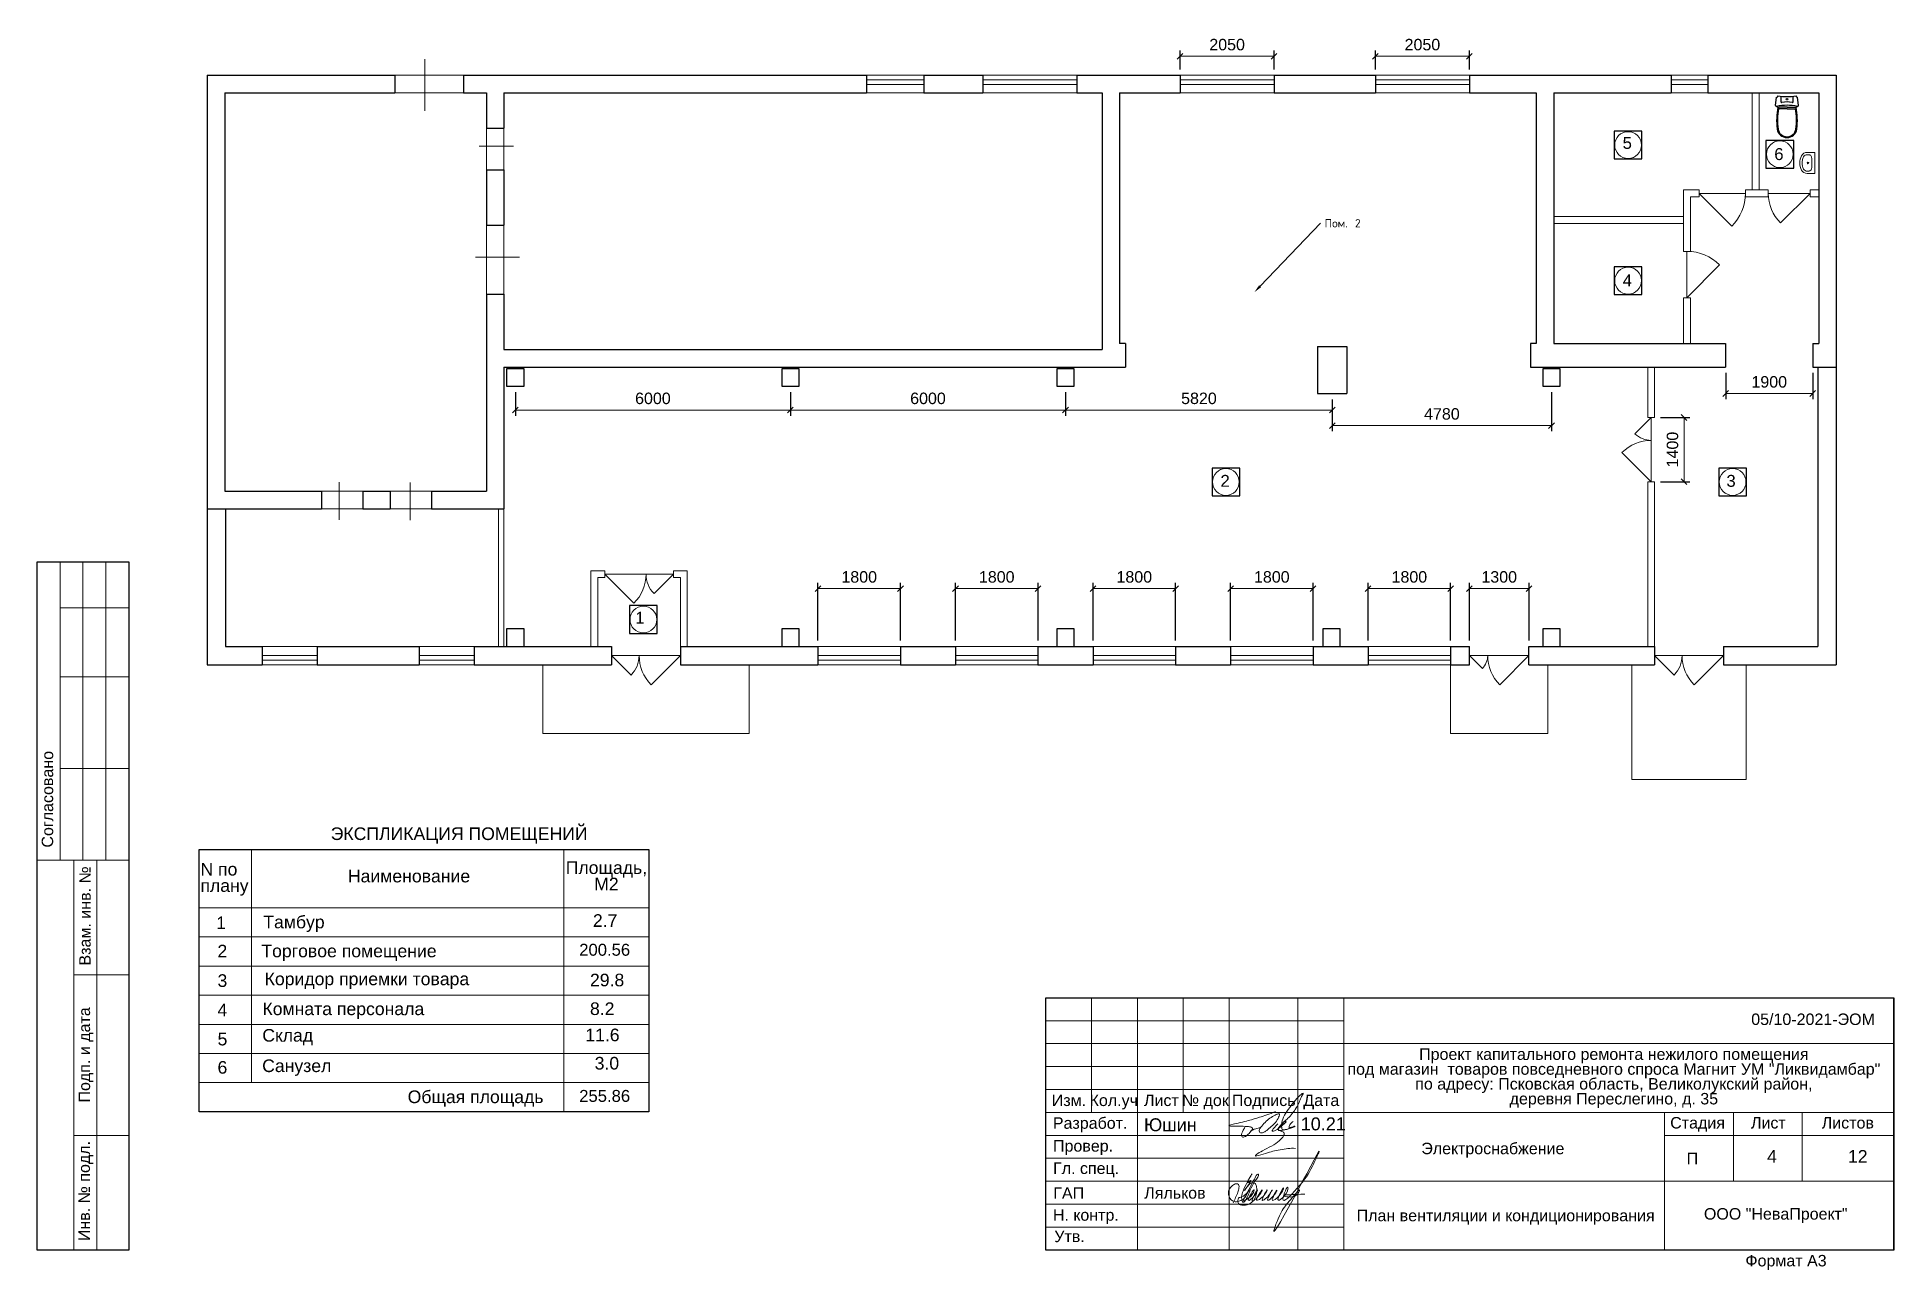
# Model space of a CAD drawing. Header units: metres. Extents: x 0 to 40.5, y 0.1 to 26.9.
import ezdxf
from ezdxf import colors
from ezdxf.entities.mleader import LeaderData, LeaderLine
from ezdxf.enums import TextEntityAlignment as Align
from ezdxf.math import Vec2, Vec3

# ---------------------------------------------------------------- set-up
doc = ezdxf.new("R2010")
doc.units = ezdxf.units.M
doc.header["$MEASUREMENT"] = 0
doc.layers.get('DEFPOINTS').update_dxf_attribs({"lineweight": 0})
for name, color, linetype, lineweight in [('Level 1', 7, 'Continuous', 0), ('Level 4', 7, 'Continuous', 0), ('Level 44', 7, 'Continuous', 0), ('Level 63', 7, 'Continuous', 0)]:
    doc.layers.add(name, color=color, linetype=linetype, lineweight=lineweight)
doc.layers.add('YOLO_STAMP', color=1, linetype='Continuous')
doc.layers.add('YOLO_TABLE', color=1, linetype='Continuous')
doc.styles.add('GOST 2.304', font='CS_Gost2304.shx')
doc.styles.get("Standard").update_dxf_attribs({"font": 'txt.shx'})
doc.styles.add('Style-Arial', font='arial.ttf')
doc.dimstyles.get("Standard").update_dxf_attribs({"dimtxt": 0.18, "dimasz": 0.18, "dimexe": 0.18, "dimexo": 0.0625, "dimgap": 0.09, "dimtad": 0, "dimtih": 1, "dimtoh": 1, "dimdec": 4, "dimzin": 0, "dimdsep": 46, "dimtxsty": 'Standard', "dimcen": 0.09, "dimadec": 0, "dimazin": 0, "dimtfac": 1, "dimtdec": 4, "dimtofl": 0, "dimtmove": 0, "dimatfit": 3, "dimfxl": 1, "dimtolj": 1, "dimtzin": 0, "dimarcsym": 0})

msp = doc.modelspace()

# ---------------------------------------------------------------- texts
at = {"color": 7, "linetype": 'Continuous', "lineweight": 0, "style": 'Style-Arial'}
for s, p in [('5', (34.6791461, 24.63511916)), ('6', (37.98708336, 24.39188858)), ('4', (34.68013696, 21.63746658)), ('2', (25.90755009, 17.268179)), ('3', (36.94360425, 17.268179)), ('1', (13.14227356, 14.28404919))]:
    msp.add_text(s, height=0.26, dxfattribs=at).set_placement(p, align=Align.MIDDLE_CENTER)
at = {"color": 7, "lineweight": 13, "style": 'Style-Arial'}
msp.add_text('ЭКСПЛИКАЦИЯ ПОМЕЩЕНИЙ ', height=0.275, dxfattribs=at).set_placement((6.39848092, 9.71353083), align=Align.TOP_LEFT)
at = {"color": 7, "linetype": 'Continuous', "lineweight": 13, "style": 'Style-Arial'}
for s, p in [('Торговое помещение ', (4.88495118, 7.15788243)), ('Коридор приемки товара', (4.95754319, 6.54870022)), ('Санузел ', (4.90318686, 4.65490743)), ('Общая площадь ', (8.07647932, 3.97806681))]:
    msp.add_text(s, height=0.275, dxfattribs=at).set_placement(p, align=Align.TOP_LEFT)
for s, height, p in [('200.56', 0.26, (12.3740324, 7.04625562)), ('255.86', 0.26, (12.3740324, 3.86011024)), ('Юшин', 0.281459375, (24.71306927, 3.23132856))]:
    msp.add_text(s, height=height, dxfattribs=at).set_placement(p, align=Align.MIDDLE_CENTER)
at = {"color": 7, "linetype": 'Continuous', "lineweight": 0, "style": 'Style-Arial'}
for s, height, p in [('29.8', 0.275, (12.05350844, 6.52467698)), ('8.2', 0.275, (12.05350844, 5.89906638)), ('11.6', 0.275, (11.95146494, 5.32707955)), ('3.0', 0.275, (12.15555194, 4.71040625)), ('П', 0.25, (35.9736451, 2.62133672))]:
    msp.add_text(s, height=height, dxfattribs=at).set_placement(p, align=Align.TOP_LEFT)
msp.add_text('Ляльков', height=0.25, dxfattribs=at).set_placement((24.14450464, 1.74562277), align=Align.MIDDLE_LEFT)
at = {"color": 7, "linetype": 'Continuous', "lineweight": 13, "style": 'Style-Arial'}
for s, insert, char_height, attachment_point, line_spacing_factor in [('N по \\Pплану', (3.55660064, 8.9393053), 0.275, 1, 0.776524), ('Наименование', (6.77312316, 8.7904415), 0.275, 1, 0.6), ('Тамбур', (4.92753683, 7.78907395), 0.275, 1, 0.6), ('2.7\\P', (12.11723927, 7.82073324), 0.275, 1, 0.6), ('Комната персонала ', (4.90984005, 5.89633036), 0.275, 1, 0.6), ('План вентиляции и кондиционирования', (32.02649531, 1.37770548), 0.25, 2, 0.776524)]:
    msp.add_mtext(s, dxfattribs=dict(at, insert=insert, char_height=char_height, attachment_point=attachment_point, line_spacing_factor=line_spacing_factor))
at = {"color": 7, "linetype": 'Continuous', "lineweight": 0, "line_spacing_factor": 0.776524, "style": 'Style-Arial'}
for s, insert, char_height, attachment_point in [('Площадь,\\PМ2', (12.41243633, 8.97307828), 0.275, 2), ('\\pt11.75;Проект капитального ремонта нежилого помещения \\Pпод магазин  товаров повседневного спроса Магнит УМ "Ликвидамбар"\\Pпо адресу: Псковская область, Великолукский район, \\Pдеревня Переслегино, д. 35', (34.38707254, 4.24746006), 0.25, 5), ('Электроснабжение', (31.74735763, 2.67699463), 0.25, 5)]:
    msp.add_mtext(s, dxfattribs=dict(at, insert=insert, char_height=char_height, attachment_point=attachment_point))
at = {"color": 7, "linetype": 'Continuous', "lineweight": 30, "insert": (27.55624384, 3.39082348), "char_height": 0.2814593751, "attachment_point": 1, "line_spacing_factor": 0.72, "style": 'GOST 2.304'}
msp.add_mtext('{\\fArial|b0|i0|c204|p39;10\\fArial|b0|i0|c0|p39;.21}', dxfattribs=at)
at = {"layer": 'Level 1', "color": 7, "linetype": 'Continuous', "lineweight": 13, "style": 'Style-Arial'}
for s, p in [('4', (37.83541144, 2.54203432)), ('12 ', (39.76118294, 2.54203432))]:
    msp.add_text(s, height=0.275, dxfattribs=at).set_placement(p, align=Align.MIDDLE_CENTER)
at = {"layer": 'Level 1', "color": 7, "linetype": 'Continuous', "lineweight": 0, "insert": (38.73193564, 5.52958346), "char_height": 0.25, "attachment_point": 5, "line_spacing_factor": 0.6, "style": 'Style-Arial'}
msp.add_mtext('05/10-2021-ЭОМ', dxfattribs=at)
at = {"layer": 'Level 44', "color": 7, "linetype": 'Continuous', "lineweight": 0, "insert": (5.45966396, 5.14061811), "char_height": 0.275, "attachment_point": 5, "line_spacing_factor": 0.6, "style": 'Style-Arial'}
msp.add_mtext('Склад ', dxfattribs=at)
at = {"layer": 'Level 63', "color": 7, "linetype": 'Continuous', "lineweight": 0, "style": 'Style-Arial'}
for s, p in [('Согласовано', (0.21884287, 10.32704814)), ('Взам. инв. №', (1.037127, 7.78398647)), ('Подп. и дата', (1.02424057, 4.75419277)), ('Инв. № подл.', (1.01977595, 1.78627497))]:
    msp.add_text(s, height=0.25002, rotation=90, dxfattribs=at).set_placement(p, align=Align.MIDDLE_CENTER)
at = {"layer": 'Level 63', "color": 7, "linetype": 'Continuous', "lineweight": 13, "style": 'Style-Arial'}
for s, p in [('1', (4.00660537, 7.63385446)), ('2', (4.03427306, 7.01744322)), ('3', (4.03588701, 6.37423148)), ('4', (4.03519531, 5.73325313)), ('5', (4.03703983, 5.09897489)), ('6', (4.03588701, 4.48256365))]:
    msp.add_text(s, height=0.275, dxfattribs=at).set_placement(p, align=Align.MIDDLE_CENTER)
at = {"layer": 'Level 63', "color": 7, "linetype": 'Continuous', "lineweight": 0, "style": 'Style-Arial'}
for s, p in [('Изм.', (22.5014959, 3.76463627)), ('Кол.уч', (23.47881604, 3.76463627)), ('Лист', (24.51721371, 3.76463627)), ('№ док', (25.47611502, 3.76463627)), ('Подпись', (26.75011434, 3.76463627)), ('Дата', (28.00559146, 3.76463627)), ('Разработ.', (22.96339409, 3.26867396)), ('Стадия', (36.21289282, 3.27463627)), ('Лист', (37.75721371, 3.27463627)), ('Листов', (39.49070476, 3.27463627)), ('Провер.', (22.80875693, 2.7709429)), ('Гл. спец.', (22.87503, 2.28371309)), ('ГАП', (22.49564157, 1.74220962)), ('Н. контр.', (22.8699291, 1.26463627)), ('ООО "НеваПроект"', (37.91739245, 1.28912512)), ('Утв.', (22.51398132, 0.79782637)), ('Формат А3', (38.14180916, 0.26885542))]:
    msp.add_text(s, height=0.25, dxfattribs=at).set_placement(p, align=Align.MIDDLE_CENTER)

# ---------------------------------------------------------------- blocks, each defined once
blk = doc.blocks.new('ун2')
for p, q in [((-0.131, -0.114), (-0.131, 0.006)), ((0.131, -0.114), (0.131, 0.006)), ((-0.25, -0.194), (-0.229, -0.012)), ((0, -0.266), (-0.184, -0.266)), ((0, -0.235), (-0.168, -0.235)), ((0, -0.235), (0.168, -0.235)), ((0, -0.266), (0.184, -0.266)), ((0.25, -0.194), (0.229, -0.012))]:
    blk.add_line(p, q)
blk.add_circle((0, -0.058), 0.0157)
for centre, radius, start, end in [((-0.225, 0.014), 0.0259, 262.0147, 1.5137), ((0, 1.373), 1.373, 261.6431, 278.3569), ((0.225, 0.014), 0.0258, 178.1572, 278.1058), ((-0.226, -0.192), 0.0242, 185.3126, 270.5398), ((0, -1.267), 1.076, 77.8721, 102.1279), ((1.292, -0.524), 1.518, 168.8327, 186.9654), ((-0.169, -0.152), 0.0829, 229.7034, 270.7895), ((1.29, -0.524), 1.497, 170.087, 187.0749), ((-0.115, -0.115), 0.0166, 175.2998, 270.088), ((0, -0.594), 0.477, 76.0614, 103.9386), ((0.115, -0.115), 0.0166, 269.912, 4.7002), ((0.169, -0.152), 0.0829, 269.2105, 310.2966), ((-1.29, -0.524), 1.497, 352.9251, 9.913), ((-1.292, -0.524), 1.518, 353.0346, 11.1673), ((0.226, -0.192), 0.0242, 269.4602, 354.6874), ((0, -0.679), 0.217, 187.7539, 269.9084), ((0, -0.679), 0.198, 188.5249, 269.9084), ((0, -0.679), 0.198, 270.0916, 351.4751), ((0, -0.679), 0.217, 270.0916, 352.2461)]:
    blk.add_arc(centre, radius, start, end)
blk = doc.blocks.new('SINK10')
at = {"layer": 'Level 4', "color": 7, "linetype": 'Continuous', "lineweight": 0}
for p, q in [((-23, 0), (-23, -16.8)), ((23, 0), (-23, 0)), ((23, 0), (23, -16.8)), ((-17.9, -12.3), (-18, -13.4)), ((-18, -13.4), (-18, -16.8)), ((-17.5, -11.2), (-17.9, -12.3)), ((-16.8, -10.1), (-17.5, -11.2)), ((-15.9, -9.2), (-16.8, -10.1)), ((-14.8, -8.3), (-15.9, -9.2)), ((-13.6, -7.7), (-14.8, -8.3)), ((-12.2, -7.2), (-13.6, -7.7)), ((-10.7, -6.9), (-12.2, -7.2)), ((-9.1, -6.8), (-10.7, -6.9)), ((-9.1, -6.8), (-9.1, -6.8)), ((9.1, -6.8), (-9.1, -6.8)), ((9.1, -6.8), (9.1, -6.8)), ((10.7, -6.9), (9.1, -6.8)), ((12.2, -7.2), (10.7, -6.9)), ((13.6, -7.7), (12.2, -7.2)), ((14.8, -8.3), (13.6, -7.7)), ((15.9, -9.2), (14.8, -8.3)), ((16.8, -10.1), (15.9, -9.2)), ((17.5, -11.2), (16.8, -10.1)), ((17.9, -12.3), (17.5, -11.2)), ((18, -13.4), (17.9, -12.3)), ((18, -13.4), (18, -16.8))]:
    blk.add_line(p, q, dxfattribs=at)
for centre, radius, start, end in [((-9.1, -16.8), 13.9, 180, 241.5254), ((-9.1, -16.8), 8.89, 180, 241.5254), ((0, 0), 33, 241.5254, 298.4746), ((0, 0), 28, 241.5254, 298.4746), ((0, -15.2), 1.75, 0, 360), ((9.1, -16.8), 8.89, 298.4746, 360), ((9.1, -16.8), 13.9, 298.4746, 360)]:
    blk.add_arc(centre, radius, start, end, dxfattribs=at)
blk = doc.blocks.new('_Oblique')
at = {"color": 0, "linetype": 'ByBlock', "lineweight": -2}
blk.add_line((0.5, 0.5), (-0.5, -0.5), dxfattribs=at)
blk = doc.blocks.new('*D153')
at = {"color": 0, "lineweight": -2, "transparency": 16777216}
for p, q in [((17.026, 13.785), (17.026, 15.045)), ((18.826, 13.785), (18.826, 15.045))]:
    blk.add_line(p, q, dxfattribs=at)
at = {"color": 5, "lineweight": 0, "transparency": 16777216}
blk.add_line((17.026, 14.92), (18.826, 14.92), dxfattribs=at)
at = {"layer": 'DEFPOINTS', "color": 0, "transparency": 16777216}
for p in [(18.826, 14.92), (17.026, 13.66), (18.826, 13.66)]:
    blk.add_point(p, dxfattribs=at)
at = {"color": 5, "lineweight": 0, "transparency": 16777216, "xscale": 0.125, "yscale": 0.125, "zscale": 0.125, "rotation": 180}
blk.add_blockref('_Oblique', (17.026, 14.92), dxfattribs=at)
at = {"color": 5, "lineweight": 0, "transparency": 16777216, "xscale": 0.125, "yscale": 0.125, "zscale": 0.125}
blk.add_blockref('_Oblique', (18.826, 14.92), dxfattribs=at)
at = {"color": 0, "transparency": 16777216, "insert": (17.926, 15.173), "char_height": 0.25, "attachment_point": 5, "style": 'Style-Arial'}
blk.add_mtext('1800', dxfattribs=at)
blk = doc.blocks.new('TerminatorOpen')
at = {"color": 0, "linetype": 'ByBlock', "lineweight": -2}
for q in [(-1, 0.5), (-1, 0), (-1, -0.5)]:
    blk.add_line((0, 0), q, dxfattribs=at)
blk = doc.blocks.new('*D154')
at = {"color": 0, "lineweight": -2, "transparency": 16777216}
for p, q in [((20.026, 13.785), (20.026, 15.045)), ((21.826, 13.785), (21.826, 15.045))]:
    blk.add_line(p, q, dxfattribs=at)
at = {"color": 5, "lineweight": 0, "transparency": 16777216}
blk.add_line((20.026, 14.92), (21.826, 14.92), dxfattribs=at)
at = {"layer": 'DEFPOINTS', "color": 0, "transparency": 16777216}
for p in [(21.826, 14.92), (20.026, 13.66), (21.826, 13.66)]:
    blk.add_point(p, dxfattribs=at)
at = {"color": 5, "lineweight": 0, "transparency": 16777216, "xscale": 0.125, "yscale": 0.125, "zscale": 0.125, "rotation": 180}
blk.add_blockref('_Oblique', (20.026, 14.92), dxfattribs=at)
at = {"color": 5, "lineweight": 0, "transparency": 16777216, "xscale": 0.125, "yscale": 0.125, "zscale": 0.125}
blk.add_blockref('_Oblique', (21.826, 14.92), dxfattribs=at)
at = {"color": 0, "transparency": 16777216, "insert": (20.926, 15.173), "char_height": 0.25, "attachment_point": 5, "style": 'Style-Arial'}
blk.add_mtext('1800', dxfattribs=at)
blk = doc.blocks.new('*D155')
at = {"color": 0, "lineweight": -2, "transparency": 16777216}
for p, q in [((23.026, 13.785), (23.026, 15.045)), ((24.826, 13.785), (24.826, 15.045))]:
    blk.add_line(p, q, dxfattribs=at)
at = {"color": 5, "lineweight": 0, "transparency": 16777216}
blk.add_line((23.026, 14.92), (24.826, 14.92), dxfattribs=at)
at = {"layer": 'DEFPOINTS', "color": 0, "transparency": 16777216}
for p in [(24.826, 14.92), (23.026, 13.66), (24.826, 13.66)]:
    blk.add_point(p, dxfattribs=at)
at = {"color": 5, "lineweight": 0, "transparency": 16777216, "xscale": 0.125, "yscale": 0.125, "zscale": 0.125, "rotation": 180}
blk.add_blockref('_Oblique', (23.026, 14.92), dxfattribs=at)
at = {"color": 5, "lineweight": 0, "transparency": 16777216, "xscale": 0.125, "yscale": 0.125, "zscale": 0.125}
blk.add_blockref('_Oblique', (24.826, 14.92), dxfattribs=at)
at = {"color": 0, "transparency": 16777216, "insert": (23.926, 15.173), "char_height": 0.25, "attachment_point": 5, "style": 'Style-Arial'}
blk.add_mtext('1800', dxfattribs=at)
blk = doc.blocks.new('*D156')
at = {"color": 0, "lineweight": -2, "transparency": 16777216}
for p, q in [((26.026, 13.785), (26.026, 15.045)), ((27.826, 13.785), (27.826, 15.045))]:
    blk.add_line(p, q, dxfattribs=at)
at = {"color": 5, "lineweight": 0, "transparency": 16777216}
blk.add_line((26.026, 14.92), (27.826, 14.92), dxfattribs=at)
at = {"layer": 'DEFPOINTS', "color": 0, "transparency": 16777216}
for p in [(27.826, 14.92), (26.026, 13.66), (27.826, 13.66)]:
    blk.add_point(p, dxfattribs=at)
at = {"color": 5, "lineweight": 0, "transparency": 16777216, "xscale": 0.125, "yscale": 0.125, "zscale": 0.125, "rotation": 180}
blk.add_blockref('_Oblique', (26.026, 14.92), dxfattribs=at)
at = {"color": 5, "lineweight": 0, "transparency": 16777216, "xscale": 0.125, "yscale": 0.125, "zscale": 0.125}
blk.add_blockref('_Oblique', (27.826, 14.92), dxfattribs=at)
at = {"color": 0, "transparency": 16777216, "insert": (26.926, 15.173), "char_height": 0.25, "attachment_point": 5, "style": 'Style-Arial'}
blk.add_mtext('1800', dxfattribs=at)
blk = doc.blocks.new('*D157')
at = {"color": 0, "lineweight": -2, "transparency": 16777216}
for p, q in [((29.026, 13.785), (29.026, 15.045)), ((30.826, 13.785), (30.826, 15.045))]:
    blk.add_line(p, q, dxfattribs=at)
at = {"color": 5, "lineweight": 0, "transparency": 16777216}
blk.add_line((29.026, 14.92), (30.826, 14.92), dxfattribs=at)
at = {"layer": 'DEFPOINTS', "color": 0, "transparency": 16777216}
for p in [(30.826, 14.92), (29.026, 13.66), (30.826, 13.66)]:
    blk.add_point(p, dxfattribs=at)
at = {"color": 5, "lineweight": 0, "transparency": 16777216, "xscale": 0.125, "yscale": 0.125, "zscale": 0.125, "rotation": 180}
blk.add_blockref('_Oblique', (29.026, 14.92), dxfattribs=at)
at = {"color": 5, "lineweight": 0, "transparency": 16777216, "xscale": 0.125, "yscale": 0.125, "zscale": 0.125}
blk.add_blockref('_Oblique', (30.826, 14.92), dxfattribs=at)
at = {"color": 0, "transparency": 16777216, "insert": (29.926, 15.173), "char_height": 0.25, "attachment_point": 5, "style": 'Style-Arial'}
blk.add_mtext('1800', dxfattribs=at)
blk = doc.blocks.new('*D158')
at = {"color": 0, "lineweight": -2, "transparency": 16777216}
for p, q in [((31.236, 13.785), (31.236, 15.045)), ((32.536, 13.785), (32.536, 15.045))]:
    blk.add_line(p, q, dxfattribs=at)
at = {"color": 5, "lineweight": 0, "transparency": 16777216}
blk.add_line((31.236, 14.92), (32.536, 14.92), dxfattribs=at)
at = {"layer": 'DEFPOINTS', "color": 0, "transparency": 16777216}
for p in [(32.536, 14.92), (31.236, 13.66), (32.536, 13.66)]:
    blk.add_point(p, dxfattribs=at)
at = {"color": 5, "lineweight": 0, "transparency": 16777216, "xscale": 0.125, "yscale": 0.125, "zscale": 0.125, "rotation": 180}
blk.add_blockref('_Oblique', (31.236, 14.92), dxfattribs=at)
at = {"color": 5, "lineweight": 0, "transparency": 16777216, "xscale": 0.125, "yscale": 0.125, "zscale": 0.125}
blk.add_blockref('_Oblique', (32.536, 14.92), dxfattribs=at)
at = {"color": 0, "transparency": 16777216, "insert": (31.886, 15.173), "char_height": 0.25, "attachment_point": 5, "style": 'Style-Arial'}
blk.add_mtext('1300', dxfattribs=at)
blk = doc.blocks.new('*D159')
at = {"color": 0, "lineweight": -2, "transparency": 16777216}
for p, q in [((28.246, 19.045), (28.246, 18.348)), ((33.026, 19.205), (33.026, 18.348))]:
    blk.add_line(p, q, dxfattribs=at)
at = {"color": 5, "lineweight": 0, "transparency": 16777216}
blk.add_line((28.246, 18.473), (33.026, 18.473), dxfattribs=at)
at = {"layer": 'DEFPOINTS', "color": 0, "transparency": 16777216}
for p in [(28.246, 19.17), (33.026, 19.33), (33.026, 18.473)]:
    blk.add_point(p, dxfattribs=at)
at = {"color": 5, "lineweight": 0, "transparency": 16777216, "xscale": 0.125, "yscale": 0.125, "zscale": 0.125, "rotation": 180}
blk.add_blockref('_Oblique', (28.246, 18.473), dxfattribs=at)
at = {"color": 5, "lineweight": 0, "transparency": 16777216, "xscale": 0.125, "yscale": 0.125, "zscale": 0.125}
blk.add_blockref('_Oblique', (33.026, 18.473), dxfattribs=at)
at = {"color": 0, "transparency": 16777216, "insert": (30.636, 18.726), "char_height": 0.25, "attachment_point": 5, "style": 'Style-Arial'}
blk.add_mtext('4780', dxfattribs=at)
blk = doc.blocks.new('*D160')
at = {"color": 0, "lineweight": -2, "transparency": 16777216}
for p, q in [((35.401, 18.65), (36.043, 18.65)), ((35.401, 17.25), (36.043, 17.25))]:
    blk.add_line(p, q, dxfattribs=at)
at = {"color": 5, "lineweight": 0, "transparency": 16777216}
blk.add_line((35.918, 18.65), (35.918, 17.25), dxfattribs=at)
at = {"layer": 'DEFPOINTS', "color": 0, "transparency": 16777216}
for p in [(35.276, 18.65), (35.276, 17.25), (35.918, 17.25)]:
    blk.add_point(p, dxfattribs=at)
at = {"color": 5, "lineweight": 0, "transparency": 16777216, "xscale": 0.125, "yscale": 0.125, "zscale": 0.125}
for p, rotation in [((35.918, 18.65), 90), ((35.918, 17.25), 270)]:
    blk.add_blockref('_Oblique', p, dxfattribs=dict(at, rotation=rotation))
at = {"color": 0, "transparency": 16777216, "insert": (35.666, 17.95), "char_height": 0.25, "attachment_point": 5, "rotation": 90, "style": 'Style-Arial'}
blk.add_mtext('1400', dxfattribs=at)
blk = doc.blocks.new('*D161')
at = {"color": 0, "lineweight": -2, "transparency": 16777216}
for p, q in [((36.826, 19.625), (36.826, 19.048)), ((38.726, 19.625), (38.726, 19.048))]:
    blk.add_line(p, q, dxfattribs=at)
at = {"color": 5, "lineweight": 0, "transparency": 16777216}
blk.add_line((36.826, 19.173), (38.726, 19.173), dxfattribs=at)
at = {"layer": 'DEFPOINTS', "color": 0, "transparency": 16777216}
for p in [(36.826, 19.75), (38.726, 19.75), (38.726, 19.173)]:
    blk.add_point(p, dxfattribs=at)
at = {"color": 5, "lineweight": 0, "transparency": 16777216, "xscale": 0.125, "yscale": 0.125, "zscale": 0.125, "rotation": 180}
blk.add_blockref('_Oblique', (36.826, 19.173), dxfattribs=at)
at = {"color": 5, "lineweight": 0, "transparency": 16777216, "xscale": 0.125, "yscale": 0.125, "zscale": 0.125}
blk.add_blockref('_Oblique', (38.726, 19.173), dxfattribs=at)
at = {"color": 0, "transparency": 16777216, "insert": (37.776, 19.425), "char_height": 0.25, "attachment_point": 5, "style": 'Style-Arial'}
blk.add_mtext('1900', dxfattribs=at)
blk = doc.blocks.new('*D162')
at = {"color": 0, "lineweight": -2, "transparency": 16777216}
for p, q in [((29.186, 26.235), (29.186, 26.649)), ((31.236, 26.235), (31.236, 26.649))]:
    blk.add_line(p, q, dxfattribs=at)
at = {"color": 5, "lineweight": 0, "transparency": 16777216}
blk.add_line((29.186, 26.524), (31.236, 26.524), dxfattribs=at)
at = {"layer": 'DEFPOINTS', "color": 0, "transparency": 16777216}
for p in [(31.236, 26.524), (29.186, 26.11), (31.236, 26.11)]:
    blk.add_point(p, dxfattribs=at)
at = {"color": 5, "lineweight": 0, "transparency": 16777216, "xscale": 0.125, "yscale": 0.125, "zscale": 0.125, "rotation": 180}
blk.add_blockref('_Oblique', (29.186, 26.524), dxfattribs=at)
at = {"color": 5, "lineweight": 0, "transparency": 16777216, "xscale": 0.125, "yscale": 0.125, "zscale": 0.125}
blk.add_blockref('_Oblique', (31.236, 26.524), dxfattribs=at)
at = {"color": 0, "transparency": 16777216, "insert": (30.211, 26.777), "char_height": 0.25, "attachment_point": 5, "style": 'Style-Arial'}
blk.add_mtext('2050', dxfattribs=at)
blk = doc.blocks.new('*D163')
at = {"color": 0, "lineweight": -2, "transparency": 16777216}
for p, q in [((24.926, 26.235), (24.926, 26.649)), ((26.976, 26.235), (26.976, 26.649))]:
    blk.add_line(p, q, dxfattribs=at)
at = {"color": 5, "lineweight": 0, "transparency": 16777216}
blk.add_line((24.926, 26.524), (26.976, 26.524), dxfattribs=at)
at = {"layer": 'DEFPOINTS', "color": 0, "transparency": 16777216}
for p in [(26.976, 26.524), (24.926, 26.11), (26.976, 26.11)]:
    blk.add_point(p, dxfattribs=at)
at = {"color": 5, "lineweight": 0, "transparency": 16777216, "xscale": 0.125, "yscale": 0.125, "zscale": 0.125, "rotation": 180}
blk.add_blockref('_Oblique', (24.926, 26.524), dxfattribs=at)
at = {"color": 5, "lineweight": 0, "transparency": 16777216, "xscale": 0.125, "yscale": 0.125, "zscale": 0.125}
blk.add_blockref('_Oblique', (26.976, 26.524), dxfattribs=at)
at = {"color": 0, "transparency": 16777216, "insert": (25.951, 26.777), "char_height": 0.25, "attachment_point": 5, "style": 'Style-Arial'}
blk.add_mtext('2050', dxfattribs=at)
blk = doc.blocks.new('*D164')
at = {"color": 0, "lineweight": -2, "transparency": 16777216}
for p, q in [((10.426, 19.205), (10.426, 18.687)), ((16.426, 19.205), (16.426, 18.687))]:
    blk.add_line(p, q, dxfattribs=at)
at = {"color": 5, "lineweight": 0, "transparency": 16777216}
blk.add_line((10.426, 18.812), (16.426, 18.812), dxfattribs=at)
at = {"layer": 'DEFPOINTS', "color": 0, "transparency": 16777216}
for p in [(10.426, 19.33), (16.426, 19.33), (16.426, 18.812)]:
    blk.add_point(p, dxfattribs=at)
at = {"color": 5, "lineweight": 0, "transparency": 16777216, "xscale": 0.125, "yscale": 0.125, "zscale": 0.125, "rotation": 180}
blk.add_blockref('_Oblique', (10.426, 18.812), dxfattribs=at)
at = {"color": 5, "lineweight": 0, "transparency": 16777216, "xscale": 0.125, "yscale": 0.125, "zscale": 0.125}
blk.add_blockref('_Oblique', (16.426, 18.812), dxfattribs=at)
at = {"color": 0, "transparency": 16777216, "insert": (13.426, 19.065), "char_height": 0.25, "attachment_point": 5, "style": 'Style-Arial'}
blk.add_mtext('6000', dxfattribs=at)
blk = doc.blocks.new('*D165')
at = {"color": 0, "lineweight": -2, "transparency": 16777216}
for p, q in [((16.426, 19.205), (16.426, 18.687)), ((22.426, 19.205), (22.426, 18.687))]:
    blk.add_line(p, q, dxfattribs=at)
at = {"color": 5, "lineweight": 0, "transparency": 16777216}
blk.add_line((16.426, 18.812), (22.426, 18.812), dxfattribs=at)
at = {"layer": 'DEFPOINTS', "color": 0, "transparency": 16777216}
for p in [(16.426, 19.33), (22.426, 19.33), (22.426, 18.812)]:
    blk.add_point(p, dxfattribs=at)
at = {"color": 5, "lineweight": 0, "transparency": 16777216, "xscale": 0.125, "yscale": 0.125, "zscale": 0.125, "rotation": 180}
blk.add_blockref('_Oblique', (16.426, 18.812), dxfattribs=at)
at = {"color": 5, "lineweight": 0, "transparency": 16777216, "xscale": 0.125, "yscale": 0.125, "zscale": 0.125}
blk.add_blockref('_Oblique', (22.426, 18.812), dxfattribs=at)
at = {"color": 0, "transparency": 16777216, "insert": (19.426, 19.065), "char_height": 0.25, "attachment_point": 5, "style": 'Style-Arial'}
blk.add_mtext('6000', dxfattribs=at)
blk = doc.blocks.new('*D166')
at = {"color": 0, "lineweight": -2, "transparency": 16777216}
for p, q in [((22.426, 19.205), (22.426, 18.687)), ((28.246, 19.045), (28.246, 18.687))]:
    blk.add_line(p, q, dxfattribs=at)
at = {"color": 5, "lineweight": 0, "transparency": 16777216}
blk.add_line((22.426, 18.812), (28.246, 18.812), dxfattribs=at)
at = {"layer": 'DEFPOINTS', "color": 0, "transparency": 16777216}
for p in [(22.426, 19.33), (28.246, 19.17), (28.246, 18.812)]:
    blk.add_point(p, dxfattribs=at)
at = {"color": 5, "lineweight": 0, "transparency": 16777216, "xscale": 0.125, "yscale": 0.125, "zscale": 0.125, "rotation": 180}
blk.add_blockref('_Oblique', (22.426, 18.812), dxfattribs=at)
at = {"color": 5, "lineweight": 0, "transparency": 16777216, "xscale": 0.125, "yscale": 0.125, "zscale": 0.125}
blk.add_blockref('_Oblique', (28.246, 18.812), dxfattribs=at)
at = {"color": 0, "transparency": 16777216, "insert": (25.336, 19.065), "char_height": 0.25, "attachment_point": 5, "style": 'Style-Arial'}
blk.add_mtext('5820', dxfattribs=at)

# ---------------------------------------------------------------- dimensions: what is measured, and where the dimension line sits
for base, p1, p2, picture, middle in [((26.97555033, 26.52417314), (24.92555033, 26.10994886), (26.97555033, 26.10994886), '*D163', (25.95055033, 26.77681639)), ((31.23555033, 26.52417314), (29.18555033, 26.10994886), (31.23555033, 26.10994886), '*D162', (30.21055033, 26.77681639)), ((38.72555033, 19.17257728), (36.82555033, 19.74994886), (38.72555033, 19.74994886), '*D161', (37.77555033, 19.42522053)), ((16.42555033, 18.8119158), (10.42555033, 19.32994886), (16.42555033, 19.32994886), '*D164', (13.42555033, 19.06455904)), ((22.42555033, 18.8119158), (16.42555033, 19.32994886), (22.42555033, 19.32994886), '*D165', (19.42555033, 19.06455904)), ((28.24555033, 18.8119158), (22.42555033, 19.32994886), (28.24555033, 19.16994886), '*D166', (25.33555033, 19.06455904)), ((33.02555033, 18.47300271), (28.24555033, 19.16994886), (33.02555033, 19.32994886), '*D159', (30.63555033, 18.72564596)), ((18.82555033, 14.92021693), (17.02555033, 13.65994886), (18.82555033, 13.65994886), '*D153', (17.92555033, 15.17286017)), ((21.82555033, 14.92021693), (20.02555033, 13.65994886), (21.82555033, 13.65994886), '*D154', (20.92555033, 15.17286017)), ((24.82555033, 14.92021693), (23.02555033, 13.65994886), (24.82555033, 13.65994886), '*D155', (23.92555033, 15.17286017)), ((27.82555033, 14.92021693), (26.02555033, 13.65994886), (27.82555033, 13.65994886), '*D156', (26.92555033, 15.17286017)), ((30.82555033, 14.92021693), (29.02555033, 13.65994886), (30.82555033, 13.65994886), '*D157', (29.92555033, 15.17286017)), ((32.53555033, 14.92021693), (31.23555033, 13.65994886), (32.53555033, 13.65994886), '*D158', (31.88555033, 15.17294544))]:
    dim = msp.add_linear_dim(base=base, p1=p1, p2=p2, dimstyle='Standard', override={"dimtxt": 0.25, "dimasz": 0.125, "dimexe": 0.125, "dimexo": 0.125, "dimgap": 0.125, "dimtad": 1, "dimtih": 0, "dimtoh": 0, "dimlfac": 1000, "dimzin": 11, "dimtxsty": 'Style-Arial', "dimblk": 'Oblique', "dimclrd": 5, "dimadec": 4, "dimazin": 3, "dimldrblk": 'TerminatorOpen', "dimtolj": 0, "dimtzin": 11, "dimlwd": 0})
    dim.commit()
    dim.dimension.update_dxf_attribs({"geometry": picture, "text_midpoint": middle})
dim = msp.add_linear_dim(base=(35.91814362, 17.24994886), p1=(35.27555033, 18.64994886), p2=(35.27555033, 17.24994886), angle=90, dimstyle='Standard', override={"dimtxt": 0.25, "dimasz": 0.125, "dimexe": 0.125, "dimexo": 0.125, "dimgap": 0.125, "dimtad": 1, "dimtih": 0, "dimtoh": 0, "dimlfac": 1000, "dimzin": 11, "dimtxsty": 'Style-Arial', "dimblk": 'Oblique', "dimclrd": 5, "dimadec": 4, "dimazin": 3, "dimldrblk": 'TerminatorOpen', "dimtolj": 0, "dimtzin": 11, "dimlwd": 0})
dim.commit()
dim.dimension.update_dxf_attribs({"geometry": '*D160', "text_midpoint": (35.66550038, 17.94994886)})

# ---------------------------------------------------------------- linework, layer by layer
at = {"color": 7, "linetype": 'Continuous', "lineweight": 0}
for p, q in [((8.45009578, 26.46212144), (8.45009578, 25.33799018)), ((7.79555033, 26.10994886), (9.29555033, 26.10994886)), ((18.08555033, 26.00994886), (19.33555033, 26.00994886)), ((20.62339446, 26.00994886), (22.67339446, 26.00994886)), ((24.92555033, 26.00994886), (26.97555033, 26.00994886)), ((29.18555033, 26.00994886), (31.23555033, 26.00994886)), ((9.29555033, 25.72994886), (7.79555033, 25.72994886)), ((18.08555033, 25.90994886), (19.33555033, 25.90994886)), ((20.62339446, 25.90994886), (22.67339446, 25.90994886)), ((24.92555033, 25.90994886), (26.97555033, 25.90994886)), ((29.18555033, 25.90994886), (31.23555033, 25.90994886)), ((9.79555033, 24.04945883), (9.79555033, 24.95945883)), ((10.17555033, 24.95945883), (10.17555033, 23.9989061)), ((9.63585357, 24.56512451), (10.38215006, 24.56512451)), ((37.25555033, 23.53494886), (36.24555033, 23.53494886)), ((36.24555033, 23.53494886), (36.95972818, 22.82077101)), ((37.75555033, 23.53494886), (38.66555033, 23.53494886)), ((38.66555033, 23.53494886), (38.02208316, 22.89148169)), ((9.79555033, 22.83994886), (9.79555033, 21.33994886)), ((10.17555033, 21.33994886), (10.17555033, 22.83994886)), ((9.55784629, 22.14379488), (10.51484286, 22.14379488)), ((35.98055033, 22.26994886), (35.98055033, 21.25994886)), ((36.69472818, 21.97412671), (35.98055033, 21.25994886)), ((35.20055033, 18.64994886), (34.84699694, 18.29639547)), ((35.20055033, 18.64994886), (35.20055033, 17.24994886)), ((34.56415422, 17.88634496), (35.20055033, 17.24994886)), ((6.19555033, 17.03994886), (7.09555033, 17.03994886)), ((6.58405299, 17.23865062), (6.58405299, 16.4208079)), ((8.13454827, 17.23221091), (8.13454827, 16.41436819)), ((7.09555033, 16.65994886), (6.19555033, 16.65994886)), ((8.59555033, 16.65994886), (7.69555033, 16.65994886)), ((12.37555033, 15.23494886), (13.87555033, 15.23494886)), ((12.37555033, 15.23494886), (13.01194643, 14.59855276)), ((13.87555033, 15.23494886), (13.45128626, 14.81068479)), ((6.10555033, 13.45994886), (4.90555033, 13.45994886)), ((9.52555033, 13.45994886), (8.32555033, 13.45994886)), ((12.52555033, 13.45994886), (14.02555033, 13.45994886)), ((12.52555033, 13.45994886), (12.9498144, 13.03568479)), ((14.02555033, 13.45994886), (13.38915422, 12.82355276)), ((18.82555033, 13.45994886), (17.02555033, 13.45994886)), ((21.82555033, 13.45994886), (20.02555033, 13.45994886)), ((24.82555033, 13.45994886), (23.02555033, 13.45994886)), ((27.82555033, 13.45994886), (26.02555033, 13.45994886)), ((30.82555033, 13.45994886), (29.02555033, 13.45994886)), ((31.23555033, 13.45994886), (32.53555033, 13.45994886)), ((31.23555033, 13.45994886), (31.51839304, 13.17710615)), ((32.53555033, 13.45994886), (31.89915422, 12.82355276)), ((35.27555033, 13.45994886), (36.77555033, 13.45994886)), ((35.27555033, 13.45994886), (35.6998144, 13.03568479)), ((36.77555033, 13.45994886), (36.13915422, 12.82355276)), ((6.10555033, 13.35994886), (4.90555033, 13.35994886)), ((9.52555033, 13.35994886), (8.32555033, 13.35994886)), ((11.02555033, 13.25994886), (11.02555033, 11.75994886)), ((15.52555033, 13.25994886), (15.52555033, 11.75994886)), ((18.82555033, 13.35994886), (17.02555033, 13.35994886)), ((21.82555033, 13.35994886), (20.02555033, 13.35994886)), ((24.82555033, 13.35994886), (23.02555033, 13.35994886)), ((27.82555033, 13.35994886), (26.02555033, 13.35994886)), ((30.82555033, 13.35994886), (29.02555033, 13.35994886)), ((30.82555033, 13.25994886), (30.82555033, 11.75994886)), ((32.94555033, 13.25994886), (32.94555033, 11.75994886)), ((34.77555033, 13.25994886), (34.77555033, 11.45994886)), ((37.27555033, 13.25994886), (37.27555033, 11.45994886)), ((11.02555033, 11.75994886), (15.52555033, 11.75994886)), ((30.82555033, 11.75994886), (32.94555033, 11.75994886)), ((34.77555033, 11.45994886), (34.77555033, 10.75994886)), ((37.27555033, 10.75994886), (37.27555033, 11.45994886)), ((34.77555033, 10.75994886), (37.27555033, 10.75994886)), ((3.52828704, 7.32567196), (13.33792889, 7.32567196)), ((3.52828704, 6.69042196), (13.33792889, 6.69042196)), ((3.52828704, 6.05517196), (13.33792889, 6.05517196)), ((3.52828704, 5.41992196), (13.33792889, 5.41992196)), ((3.52828704, 4.78467196), (13.33792889, 4.78467196)), ((3.52828704, 4.14942196), (13.33792889, 4.14942196))]:
    msp.add_line(p, q, dxfattribs=at)
at = {"color": 7, "linetype": 'Continuous', "lineweight": 30}
for p, q in [((3.70555033, 26.10994886), (7.79555033, 26.10994886)), ((3.70555033, 26.10994886), (3.70555033, 16.65994886)), ((7.79555033, 26.10994886), (7.79555033, 25.72994886)), ((9.29555033, 26.10994886), (9.29555033, 25.72994886)), ((9.29555033, 26.10994886), (18.08555033, 26.10994886)), ((18.08555033, 26.10994886), (18.08555033, 25.72994886)), ((19.33555033, 26.10994886), (19.33555033, 25.72994886)), ((19.33555033, 26.10994886), (20.62339446, 26.10994886)), ((20.62339446, 26.10994886), (20.62339446, 25.72994886)), ((22.67555033, 26.10994886), (22.67555033, 25.72994886)), ((22.67555033, 26.10994886), (24.92555033, 26.10994886)), ((24.92555033, 26.10994886), (24.92555033, 25.72994886)), ((26.97555033, 26.10994886), (26.97555033, 25.72994886)), ((26.97555033, 26.10994886), (29.18555033, 26.10994886)), ((29.18555033, 26.10994886), (29.18555033, 25.72994886)), ((31.23555033, 26.10994886), (31.23555033, 25.72994886)), ((31.23555033, 26.10994886), (35.63555033, 26.10994886)), ((35.63555033, 26.10994886), (35.63555033, 25.72994886)), ((36.43555033, 26.10994886), (36.43555033, 25.72994886)), ((36.43555033, 26.10994886), (39.23555033, 26.10994886)), ((39.23555033, 26.10994886), (39.23555033, 19.74994886)), ((4.08555033, 25.72994886), (7.79555033, 25.72994886)), ((4.08555033, 25.72994886), (4.08555033, 17.03994886)), ((9.29555033, 25.72994886), (9.79555033, 25.72994886)), ((9.79555033, 25.72994886), (9.79555033, 24.95945883)), ((10.17555033, 25.72994886), (10.17555033, 24.95945883)), ((10.17555033, 25.72994886), (18.08555033, 25.72994886)), ((19.33555033, 25.72994886), (20.62339446, 25.72994886)), ((22.67555033, 25.72994886), (23.22555033, 25.72994886)), ((23.22555033, 25.72994886), (23.22555033, 20.12994886)), ((23.60555033, 25.72994886), (23.60555033, 20.25994886)), ((23.60555033, 25.72994886), (24.92555033, 25.72994886)), ((26.97555033, 25.72994886), (29.18555033, 25.72994886)), ((31.23555033, 25.72994886), (32.69555033, 25.72994886)), ((32.69555033, 25.72994886), (32.69555033, 20.25994886)), ((33.07555033, 25.72994886), (33.07555033, 20.25994886)), ((33.07555033, 25.72994886), (35.63555033, 25.72994886)), ((36.43555033, 25.72994886), (38.85555033, 25.72994886)), ((38.85555033, 25.72994886), (38.85555033, 20.25994886)), ((9.79555033, 24.95945883), (10.17555033, 24.95945883)), ((9.79555033, 24.04945883), (10.17555033, 24.04945883)), ((9.79555033, 24.04945883), (9.79555033, 22.83994886)), ((10.17555033, 24.04945883), (10.17555033, 22.83994886)), ((9.79555033, 22.83994886), (10.17555033, 22.83994886)), ((9.79555033, 21.33994886), (10.17555033, 21.33994886)), ((9.79555033, 21.33994886), (9.79555033, 17.03994886)), ((10.17555033, 21.33994886), (10.17555033, 20.12994886)), ((23.73555033, 20.25994886), (23.60555033, 20.25994886)), ((23.73555033, 20.25994886), (23.73555033, 19.74994886)), ((32.56555033, 20.25994886), (32.56555033, 19.74994886)), ((32.69555033, 20.25994886), (32.56555033, 20.25994886)), ((33.07555033, 20.25994886), (35.76555033, 20.25994886)), ((35.76555033, 20.25994886), (36.82555033, 20.25994886)), ((36.82555033, 20.25994886), (36.82555033, 19.74994886)), ((38.72555033, 20.25994886), (38.72555033, 19.74994886)), ((38.72555033, 20.25994886), (38.85555033, 20.25994886)), ((10.17555033, 20.12994886), (22.02555033, 20.12994886)), ((22.02555033, 20.12994886), (23.22555033, 20.12994886)), ((27.92555033, 20.19994886), (27.92555033, 19.16994886)), ((27.92555033, 20.19994886), (28.56555033, 20.19994886)), ((28.56555033, 20.19994886), (28.56555033, 19.16994886)), ((10.17555033, 19.74994886), (11.17555033, 19.74994886)), ((10.17555033, 19.74994886), (10.17555033, 16.65994886)), ((11.17555033, 19.74994886), (23.73555033, 19.74994886)), ((32.56555033, 19.74994886), (35.76555033, 19.74994886)), ((35.76555033, 19.74994886), (36.82555033, 19.74994886)), ((38.72555033, 19.74994886), (39.23555033, 19.74994886)), ((38.83555033, 19.74994886), (38.83555033, 13.65994886)), ((39.23555033, 19.74994886), (39.23555033, 13.25994886)), ((27.92555033, 19.16994886), (28.56555033, 19.16994886)), ((4.08555033, 17.03994886), (6.19555033, 17.03994886)), ((6.19555033, 17.03994886), (6.19555033, 16.65994886)), ((7.09555033, 17.03994886), (7.09555033, 16.65994886)), ((7.09555033, 17.03994886), (7.69555033, 17.03994886)), ((7.69555033, 17.03994886), (7.69555033, 16.65994886)), ((8.59555033, 17.03994886), (8.59555033, 16.65994886)), ((8.59555033, 17.03994886), (9.79555033, 17.03994886)), ((3.70555033, 16.65994886), (6.19555033, 16.65994886)), ((3.70555033, 16.65994886), (3.70555033, 13.25994886)), ((4.10555033, 16.65994886), (4.10555033, 13.65994886)), ((7.09555033, 16.65994886), (7.69555033, 16.65994886)), ((8.59555033, 16.65994886), (10.17555033, 16.65994886)), ((4.10555033, 13.65994886), (4.90555033, 13.65994886)), ((4.90555033, 13.65994886), (4.90555033, 13.25994886)), ((6.10555033, 13.65994886), (6.10555033, 13.25994886)), ((6.10555033, 13.65994886), (8.32555033, 13.65994886)), ((8.32555033, 13.65994886), (8.32555033, 13.25994886)), ((9.52555033, 13.65994886), (9.52555033, 13.25994886)), ((9.52555033, 13.65994886), (12.52555033, 13.65994886)), ((12.52555033, 13.65994886), (12.52555033, 13.25994886)), ((14.02555033, 13.65994886), (14.02555033, 13.25994886)), ((14.02555033, 13.65994886), (17.02555033, 13.65994886)), ((17.02555033, 13.65994886), (17.02555033, 13.25994886)), ((18.82555033, 13.65994886), (18.82555033, 13.25994886)), ((18.82555033, 13.65994886), (20.02555033, 13.65994886)), ((20.02555033, 13.65994886), (20.02555033, 13.25994886)), ((21.82555033, 13.65994886), (21.82555033, 13.25994886)), ((21.82555033, 13.65994886), (23.02555033, 13.65994886)), ((23.02555033, 13.65994886), (23.02555033, 13.25994886)), ((24.82555033, 13.65994886), (24.82555033, 13.25994886)), ((24.82555033, 13.65994886), (26.02555033, 13.65994886)), ((26.02555033, 13.65994886), (26.02555033, 13.25994886)), ((27.82555033, 13.65994886), (27.82555033, 13.25994886)), ((27.82555033, 13.65994886), (29.02555033, 13.65994886)), ((29.02555033, 13.65994886), (29.02555033, 13.25994886)), ((30.82555033, 13.65994886), (30.82555033, 13.25994886)), ((30.82555033, 13.65994886), (31.23555033, 13.65994886)), ((31.23555033, 13.25994886), (31.23555033, 13.65994886)), ((32.53555033, 13.25994886), (32.53555033, 13.65994886)), ((32.53555033, 13.65994886), (35.27555033, 13.65994886)), ((35.27555033, 13.65994886), (35.27555033, 13.25994886)), ((36.77555033, 13.65994886), (36.77555033, 13.25994886)), ((36.77555033, 13.65994886), (38.83555033, 13.65994886)), ((3.70555033, 13.25994886), (4.90555033, 13.25994886)), ((6.10555033, 13.25994886), (8.32555033, 13.25994886)), ((9.52555033, 13.25994886), (12.52555033, 13.25994886)), ((14.02555033, 13.25994886), (17.02555033, 13.25994886)), ((18.82555033, 13.25994886), (20.02555033, 13.25994886)), ((21.82555033, 13.25994886), (23.02555033, 13.25994886)), ((24.82555033, 13.25994886), (26.02555033, 13.25994886)), ((27.82555033, 13.25994886), (29.02555033, 13.25994886)), ((30.82555033, 13.25994886), (31.23555033, 13.25994886)), ((32.53555033, 13.25994886), (35.27555033, 13.25994886)), ((36.77555033, 13.25994886), (39.23555033, 13.25994886))]:
    msp.add_line(p, q, dxfattribs=at)
at = {"color": 7, "linetype": 'Continuous', "lineweight": 13}
for p, q in [((18.08555033, 26.10994886), (19.33555033, 26.10994886)), ((20.62339446, 26.10994886), (22.67339446, 26.10994886)), ((24.92555033, 26.10994886), (26.97555033, 26.10994886)), ((29.18555033, 26.10994886), (31.23555033, 26.10994886)), ((19.33555033, 25.72994886), (18.08555033, 25.72994886)), ((22.67339446, 25.72994886), (20.62339446, 25.72994886)), ((26.97555033, 25.72994886), (24.92555033, 25.72994886)), ((31.23555033, 25.72994886), (29.18555033, 25.72994886)), ((37.40555033, 25.72994886), (37.40555033, 23.60994886)), ((37.55555033, 25.72994886), (37.55555033, 23.60994886)), ((35.90555033, 23.60994886), (36.24555033, 23.60994886)), ((35.90555033, 23.60994886), (35.90555033, 22.26994886)), ((36.24555033, 23.60994886), (36.24555033, 23.45994886)), ((37.25555033, 23.60994886), (37.25555033, 23.45994886)), ((37.25555033, 23.60994886), (37.75555033, 23.60994886)), ((37.75555033, 23.60994886), (37.75555033, 23.45994886)), ((38.66555033, 23.60994886), (38.66555033, 23.45994886)), ((38.66555033, 23.60994886), (38.85555033, 23.60994886)), ((36.05555033, 23.45994886), (36.05555033, 22.26994886)), ((36.05555033, 23.45994886), (36.24555033, 23.45994886)), ((37.25555033, 23.45994886), (37.75555033, 23.45994886)), ((38.66555033, 23.45994886), (38.85555033, 23.45994886)), ((33.07555033, 23.02994886), (35.90555033, 23.02994886)), ((33.07555033, 22.87994886), (35.90555033, 22.87994886)), ((35.90555033, 22.26994886), (36.05555033, 22.26994886)), ((35.90555033, 21.25994886), (36.05555033, 21.25994886)), ((35.90555033, 21.25994886), (35.90555033, 20.25994886)), ((36.05555033, 21.25994886), (36.05555033, 20.25994886)), ((35.12555033, 19.74994886), (35.12555033, 18.64994886)), ((35.27555033, 19.74994886), (35.27555033, 18.64994886)), ((35.12555033, 18.64994886), (35.27555033, 18.64994886)), ((35.12555033, 17.24994886), (35.27555033, 17.24994886)), ((35.12555033, 17.24994886), (35.12555033, 13.65994886)), ((35.27555033, 17.24994886), (35.27555033, 13.65994886)), ((10.05555033, 16.65994886), (10.05555033, 13.65994886)), ((10.17555033, 16.65994886), (10.17555033, 13.65994886)), ((12.07555033, 13.65994886), (12.07555033, 15.30994886)), ((12.07555033, 15.30994886), (12.37555033, 15.30994886)), ((12.22555033, 15.15994886), (12.37555033, 15.15994886)), ((12.22555033, 13.65994886), (12.22555033, 15.15994886)), ((12.37555033, 15.15994886), (12.37555033, 15.30994886)), ((13.87555033, 15.15994886), (13.87555033, 15.30994886)), ((13.87555033, 15.30994886), (14.17555033, 15.30994886)), ((13.87555033, 15.15994886), (14.02555033, 15.15994886)), ((14.02555033, 13.65994886), (14.02555033, 15.15994886)), ((14.17555033, 13.65994886), (14.17555033, 15.30994886)), ((4.90555033, 13.65994886), (6.10555033, 13.65994886)), ((8.32555033, 13.65994886), (9.52555033, 13.65994886)), ((17.02555033, 13.65994886), (18.82555033, 13.65994886)), ((20.02555033, 13.65994886), (21.82555033, 13.65994886)), ((23.02555033, 13.65994886), (24.82555033, 13.65994886)), ((26.02555033, 13.65994886), (27.82555033, 13.65994886)), ((29.02555033, 13.65994886), (30.82555033, 13.65994886)), ((6.10555033, 13.25994886), (4.90555033, 13.25994886)), ((9.52555033, 13.25994886), (8.32555033, 13.25994886)), ((18.82555033, 13.25994886), (17.02555033, 13.25994886)), ((21.82555033, 13.25994886), (20.02555033, 13.25994886)), ((24.82555033, 13.25994886), (23.02555033, 13.25994886)), ((27.82555033, 13.25994886), (26.02555033, 13.25994886)), ((30.82555033, 13.25994886), (29.02555033, 13.25994886)), ((3.52828704, 9.23142196), (13.33792889, 9.23142196)), ((3.52828704, 9.23142196), (3.52828704, 3.51417196)), ((4.6697607, 9.23142196), (4.6697607, 4.14942196)), ((11.48019898, 9.23142196), (11.48019898, 3.51417196)), ((13.33792889, 9.23142196), (13.33792889, 3.51417196)), ((3.52828704, 7.96092196), (13.33792889, 7.96092196)), ((3.52828704, 3.51417196), (13.33792889, 3.51417196))]:
    msp.add_line(p, q, dxfattribs=at)
at = {"color": 7, "linetype": 'Continuous', "lineweight": 30, "flags": 128}
for points in [[(10.61555033, 19.70994886), (10.23555033, 19.70994886), (10.23555033, 19.32994886), (10.61555033, 19.32994886), (10.61555033, 19.70994886)], [(16.61555033, 19.70994886), (16.23555033, 19.70994886), (16.23555033, 19.32994886), (16.61555033, 19.32994886), (16.61555033, 19.70994886)], [(22.61555033, 19.70994886), (22.23555033, 19.70994886), (22.23555033, 19.32994886), (22.61555033, 19.32994886), (22.61555033, 19.70994886)], [(33.21555033, 19.70994886), (32.83555033, 19.70994886), (32.83555033, 19.32994886), (33.21555033, 19.32994886), (33.21555033, 19.70994886)], [(10.61555033, 14.03994886), (10.23555033, 14.03994886), (10.23555033, 13.65994886), (10.61555033, 13.65994886), (10.61555033, 14.03994886)], [(16.61555033, 14.03994886), (16.23555033, 14.03994886), (16.23555033, 13.65994886), (16.61555033, 13.65994886), (16.61555033, 14.03994886)], [(22.61555033, 14.03994886), (22.23555033, 14.03994886), (22.23555033, 13.65994886), (22.61555033, 13.65994886), (22.61555033, 14.03994886)], [(28.41555033, 14.03994886), (28.03555033, 14.03994886), (28.03555033, 13.65994886), (28.41555033, 13.65994886), (28.41555033, 14.03994886)], [(33.21555033, 14.03994886), (32.83555033, 14.03994886), (32.83555033, 13.65994886), (33.21555033, 13.65994886), (33.21555033, 14.03994886)]]:
    msp.add_lwpolyline(points, close=True, dxfattribs=at)
at = {"color": 7, "linetype": 'Continuous', "lineweight": 0, "flags": 128}
msp.add_lwpolyline([(7.69555033, 17.03994886), (8.59555033, 17.03994886), (8.59555033, 17.03994886)], dxfattribs=at)
for points in [[(1.99444807, 15.49962627), (1.99444807, 0.49962627)], [(40.49444807, 0.49962627), (40.49444807, 5.99962627)], [(40.49444807, 0.49962627), (21.99444807, 0.49962627)]]:
    msp.add_lwpolyline(points)
at = {"color": 7, "linetype": 'Continuous', "lineweight": 13}
for centre in [(34.69808297, 24.58800655), (38.00746421, 24.38929315), (34.69808297, 21.63273981), (25.92372545, 17.24390692), (36.97589613, 17.24390692), (13.21890537, 14.2455121)]:
    msp.add_circle(centre, 0.29236897, dxfattribs=at)
at = {"color": 7, "linetype": 'Continuous', "lineweight": 0}
for centre, radius, start, end in [((36.24555033, 23.53494886), 1.01, 315, 0), ((38.66555033, 23.53494886), 0.91, 180, 225), ((35.98055033, 21.25994886), 1.01, 45, 90), ((35.20055033, 18.64994886), 0.5, 225, 270), ((35.20055033, 17.24994886), 0.9, 90, 135), ((12.37555033, 15.23494886), 0.9, 315, 0), ((13.87555033, 15.23494886), 0.6, 180, 225), ((12.52555033, 13.45994886), 0.6, 315, 360), ((14.02555033, 13.45994886), 0.9, 180, 225), ((31.23555033, 13.45994886), 0.4, 315, 360), ((32.53555033, 13.45994886), 0.9, 180, 225), ((35.27555033, 13.45994886), 0.6, 315, 0), ((36.77555033, 13.45994886), 0.9, 180, 225)]:
    msp.add_arc(centre, radius, start, end, dxfattribs=at)
at = {"color": 5, "linetype": 'Continuous', "lineweight": 0}
msp.add_open_spline([(26.08188258, 1.52684124), (26.11986408, 1.60431927), (26.17226589, 1.71121309), (26.20785258, 1.83941154), (26.21875841, 1.90798954), (26.1788846, 1.94791641), (26.11367496, 1.94122323), (26.04897954, 1.8989987), (26.00124243, 1.84087412), (25.97733634, 1.77751241), (25.98051402, 1.71698319), (25.99683659, 1.64921116), (26.03479444, 1.59198671), (26.09394402, 1.55964246), (26.16012794, 1.54643726), (26.22510586, 1.56994381), (26.28228216, 1.59294306), (26.35205802, 1.64592708), (26.39568842, 1.75708571), (26.460354, 1.87850402), (26.51106197, 1.9976522), (26.56938773, 2.07968258), (26.5907662, 2.14140397), (26.63305916, 2.15876251), (26.63572896, 2.11830121), (26.62420883, 2.08259449), (26.50951753, 1.94807935), (26.42934002, 1.7503838), (26.36735712, 1.59244976), (26.2960123, 1.52591346), (26.28013072, 1.56296818), (26.27101675, 1.60070766), (26.26019486, 1.67749468), (26.31581123, 1.82234474), (26.36093907, 1.93951629), (26.58346409, 2.30772038), (26.31677847, 1.86962364), (26.55575165, 2.12676266), (26.23455315, 1.65105602), (26.41533756, 1.92247995), (26.49233876, 1.97671837), (26.57333955, 1.96086562), (26.59400982, 1.88108639), (26.60304024, 1.75465789), (26.56955966, 1.59062036), (26.45098021, 1.51376999), (26.36580453, 1.47441166), (26.28445021, 1.47361816), (26.21295865, 1.49149168), (26.18815978, 1.53745707), (26.18340283, 1.57929918), (26.19482179, 1.65101702), (26.32132255, 1.6421995), (26.53815796, 1.95633269), (26.23087961, 1.50524185), (26.42913432, 1.64363705), (26.50800795, 1.68530209), (26.56678821, 1.89554982), (26.31038529, 1.47195601), (26.55632704, 1.66903583), (26.67219328, 1.92394101), (26.39052908, 1.454394), (26.65159214, 1.66464153), (26.77353049, 1.91171043), (26.48287833, 1.48370939), (26.76025563, 1.66152362), (26.88192003, 1.91549171), (26.60964614, 1.4618177), (26.87062108, 1.67627401), (26.98139735, 1.90103758), (26.704762, 1.41691962), (26.99709955, 1.6989429), (27.06227911, 1.86521867), (26.77797995, 1.37687879), (27.15303669, 1.72410045), (27.20709576, 1.92966261), (26.88972032, 1.3684795), (27.28240099, 1.7265199), (27.27832131, 1.95348687), (27.03778874, 1.36431348), (27.63424246, 2.01059995), (27.74951158, 2.18554542), (28.29534809, 3.3642899), (26.61512662, 0.06657363), (27.14768371, 1.39985205), (27.29857696, 1.55143579), (27.57615714, 1.88652672), (27.45628731, 1.61859061), (26.99481591, 1.70211675), (27.3988199, 1.71208949), (27.64950671, 1.71827764)], degree=3, knots=[0, 0, 0, 0, 0.2562803004, 0.353581312, 0.4067852274, 0.4509473487, 0.5002276184, 0.5895393988, 0.6782425468, 0.7211385678, 0.7897551708, 0.8556216145, 0.9299129522, 0.9867957625, 1.0544819228, 1.1249347001, 1.1891749501, 1.2398657854, 1.3825933375, 1.5339039808, 1.6567075615, 1.7691664286, 1.8332414079, 1.851218006, 1.8770796622, 1.9196269247, 1.9749905349, 2.3900915795, 2.5116275802, 2.5641829799, 2.588529776, 2.6103725408, 2.6862141917, 2.814194141, 3.0416079756, 3.2381323021, 3.4580226679, 3.5421508965, 3.7996953349, 3.9645807325, 4.0502260318, 4.1084560221, 4.1742861716, 4.2715289486, 4.505320374, 4.6141143734, 4.6840662553, 4.7833421699, 4.8580472534, 4.8830769891, 4.9342525301, 4.9874475972, 5.0680312777, 5.2733136203, 5.5282089024, 5.5968653695, 5.8149898961, 5.8618143381, 6.1121489939, 6.2791156457, 6.4197552739, 6.6806654249, 6.8867770651, 7.007329578, 7.257369268, 7.4544233067, 7.5842980085, 7.8300399198, 8.0479562932, 8.1439017789, 8.3831996098, 8.6587396861, 8.6718904569, 8.8879425913, 9.2212961778, 9.2315937896, 9.5021829672, 9.8202573701, 9.8492024353, 10.1200339613, 10.4951518524, 11.0964018751, 11.4167375307, 13.3717374792, 13.8409255782, 14.2082802929, 14.4248558544, 14.5360907922, 14.8080890705, 15.2528296976, 15.2528296976, 15.2528296976, 15.2528296976], dxfattribs=at)
at = {"layer": 'Level 1', "color": 5, "lineweight": 20}
for points in [[(27.43590551, 3.19392349), (27.28371589, 3.13924364), (27.15375622, 3.10506899), (27.14178643, 3.1460787), (27.13665595, 3.22980699), (27.16743644, 3.39555471), (27.28200626, 3.56472013), (27.41196593, 3.73730291), (27.53509578, 3.8691288), (27.59494553, 3.92380865), (27.62572602, 3.92722601), (27.57271558, 3.85033279), (27.53509578, 3.74951701), (27.4803765, 3.62819638), (27.398296, 3.50345838), (27.29569676, 3.38213774), (27.21703711, 3.32233201), (27.16402667, 3.26936102), (27.07339722, 3.17367145), (27.05800738, 3.11899194), (27.10246729, 3.09677823), (27.18967668, 3.07627338), (27.21190663, 3.02671974), (27.12371341, 2.90441707), (26.97938492, 2.79515742), (26.7607049, 2.68589776), (26.59888198, 2.5984901), (26.56389311, 2.5547861), (26.5595193, 2.53730457), (26.80444059, 2.61160117), (26.94439606, 2.65530516), (27.10621898, 2.68589776), (27.28116331, 2.71212023), (27.38175611, 2.72523129), (27.44298623, 2.71649036)], [(26.33874577, 3.17297763), (26.28092699, 3.07319867), (26.27135543, 3.0476935), (26.26603816, 3.0285647), (26.26391141, 2.99455815), (26.27773647, 2.9679903), (26.30326063, 2.9584259), (26.3447366, 2.96692763), (26.43832387, 3.04450548), (26.49362569, 3.11676962), (26.5170223, 3.15609022), (26.47767309, 3.17946971), (26.40854621, 3.19434747), (26.19478454, 3.20391186), (26.09588, 3.20391186), (25.98634013, 3.20072385), (25.99059442, 3.22091531), (26.00761, 3.22516634), (26.46172049, 3.33250006), (26.62620521, 3.38528254), (26.87416108, 3.45918), (27.00466372, 3.52003682)], [(26.45218375, 3.08945317), (26.53127794, 3.13033393), (26.60764542, 3.15486251), (26.65946545, 3.1630386), (26.67582962, 3.1630386), (26.77947047, 3.29113169), (26.88038383, 3.37289354), (27.00584384, 3.44920421), (27.07130134, 3.4737328), (27.0985755, 3.46828196), (27.09584801, 3.43557729), (27.0303905, 3.30203336), (26.94038634, 3.21209577), (26.83674628, 3.12488343), (26.74401462, 3.0567485), (26.69219459, 3.0567485), (26.66219294, 3.05947409), (26.64582876, 3.08672793), (26.65401046, 3.1412356), (26.67855712, 3.16576418)], [(27.05766466, 3.25025094), (27.02256577, 3.21731863), (26.99585912, 3.18636126), (26.96594691, 3.1575391), (26.94564979, 3.12658174), (26.93283072, 3.10096223), (26.93603549, 3.09028718), (26.95205932, 3.08708487), (27.01615624, 3.11483959), (27.06895693, 3.14519297), (27.17824827, 3.23256184), (27.23289394, 3.28170715), (27.2438237, 3.30900998), (27.19737477, 3.29535856), (27.14546134, 3.24075289), (27.09901241, 3.19433794), (27.07715366, 3.16430475), (27.07168918, 3.11789014), (27.0853504, 3.10150837), (27.18098051, 3.11515979), (27.23562697, 3.1233505), (27.30939835, 3.15065334), (27.39683173, 3.17795617), (27.44054843, 3.21345006), (27.39409949, 3.18614723), (27.32032732, 3.16430475), (27.29573713, 3.16430475), (27.30393386, 3.21618041), (27.37224154, 3.29808892), (27.39409949, 3.30354928)]]:
    msp.add_open_spline(points, degree=3, dxfattribs=at)
at = {"layer": 'Level 63', "color": 7, "linetype": 'Continuous', "lineweight": 13}
for p, q in [((36.43555033, 26.10994886), (35.63555033, 26.10994886)), ((35.63555033, 25.72994886), (36.43555033, 25.72994886)), ((-0.00555193, 15.49962627), (1.99444807, 15.49962627)), ((-0.00555193, 15.49962627), (-0.00555193, 8.99962627)), ((0.49444807, 15.49962627), (0.49444807, 8.99962627)), ((0.99444807, 15.49962627), (0.99444807, 8.99962627)), ((1.49444807, 15.49962627), (1.49444807, 8.99962627)), ((0.49444807, 14.49962627), (1.99444807, 14.49962627)), ((0.49444807, 12.99962627), (1.99444807, 12.99962627)), ((0.49444807, 10.99962627), (1.99444807, 10.99962627)), ((-0.00555193, 8.99962627), (1.99444807, 8.99962627)), ((0.79444807, 8.99962627), (1.99444807, 8.99962627)), ((1.29444807, 0.49962627), (1.29444807, 8.99962627)), ((0.79444807, 6.49962627), (1.99444807, 6.49962627)), ((21.99444807, 5.99962627), (40.49444807, 5.99962627)), ((21.99444807, 5.99962627), (21.99444807, 0.49962627)), ((22.99444807, 5.99962627), (22.99444807, 3.49962627)), ((23.99444807, 5.99962627), (23.99444807, 0.49962627)), ((24.99444807, 5.99962627), (24.99444807, 3.49962627)), ((25.99444807, 5.99962627), (25.99444807, 0.49962627)), ((27.49444807, 5.99962627), (27.49444807, 0.49962627)), ((28.49444807, 5.99962627), (28.49444807, 0.49962627)), ((28.49444807, 4.99962627), (40.49444807, 4.99962627)), ((21.99444807, 3.99962627), (28.49444807, 3.99962627)), ((21.99444807, 3.49962627), (28.49444807, 3.49962627)), ((28.49444807, 3.49962627), (40.49444807, 3.49962627)), ((0.79444807, 2.99962627), (1.99444807, 2.99962627)), ((35.49444807, 2.99962627), (40.49444807, 2.99962627)), ((28.49444807, 1.99962627), (40.49444807, 1.99962627))]:
    msp.add_line(p, q, dxfattribs=at)
at = {"layer": 'Level 63', "color": 7, "linetype": 'Continuous', "lineweight": 0}
for p, q in [((36.43555033, 26.00994886), (35.63555033, 26.00994886)), ((36.43555033, 25.90994886), (35.63555033, 25.90994886)), ((21.99444807, 5.49962627), (28.49444807, 5.49962627)), ((21.99444807, 4.99962627), (28.49444807, 4.99962627)), ((21.99444807, 4.49962627), (28.49444807, 4.49962627)), ((21.99444807, 2.99962627), (28.49444807, 2.99962627)), ((21.99444807, 2.49962627), (28.49444807, 2.49962627)), ((21.99444807, 1.99962627), (28.49444807, 1.99962627)), ((21.99444807, 1.49962627), (28.49444807, 1.49962627)), ((21.99444807, 0.99962627), (28.49444807, 0.99962627))]:
    msp.add_line(p, q, dxfattribs=at)
at = {"layer": 'Level 63', "color": 7, "linetype": 'Continuous', "lineweight": 13, "flags": 128}
for points in [[(1.99444807, 0.49962627), (0.79444807, 0.49962627), (0.79444807, 8.99962627)], [(35.49444807, 3.49962627), (35.49444807, 0.49962627)], [(36.99444807, 3.49962627), (36.99444807, 1.99962627)], [(38.49444807, 3.49962627), (38.49444807, 1.99962627)]]:
    msp.add_lwpolyline(points, dxfattribs=at)
at = {"layer": 'YOLO_STAMP'}
for points in [[(-0.00555193, 15.49962627), (1.99444807, 15.49962627), (1.99444807, 0.49962627), (-0.00555193, 0.49962627)], [(21.99444807, 5.99962627), (40.49444807, 5.99962627), (40.49444807, 0.49962627), (21.99444807, 0.49962627)]]:
    msp.add_lwpolyline(points, close=True, dxfattribs=at)
at = {"layer": 'YOLO_TABLE'}
for points in [[(34.3959327, 24.28585628), (35.00023324, 24.28585628), (35.00023324, 24.89015682), (34.3959327, 24.89015682)], [(37.70531394, 24.08714289), (38.30961448, 24.08714289), (38.30961448, 24.69144342), (37.70531394, 24.69144342)], [(34.3959327, 21.33058954), (35.00023324, 21.33058954), (35.00023324, 21.93489008), (34.3959327, 21.93489008)], [(25.62157518, 16.94175665), (26.22587571, 16.94175665), (26.22587571, 17.54605719), (25.62157518, 17.54605719)], [(36.67374586, 16.94175665), (37.27804639, 16.94175665), (37.27804639, 17.54605719), (36.67374586, 17.54605719)], [(12.9167551, 13.94336184), (13.52105564, 13.94336184), (13.52105564, 14.54766237), (12.9167551, 14.54766237)], [(3.52828704, 9.23142196), (13.33792889, 9.23142196), (13.33792889, 3.51417196), (3.52828704, 3.51417196)]]:
    msp.add_lwpolyline(points, close=True, dxfattribs=at)

# ---------------------------------------------------------------- block references
msp.add_blockref('ун2', (38.16381191, 25.64685079))
at = {"layer": 'Level 4', "color": 7, "linetype": 'Continuous', "lineweight": 0, "xscale": 0.01, "yscale": 0.01, "zscale": 0.01, "rotation": 270}
msp.add_blockref('SINK10', (38.77221518, 24.19836785), dxfattribs=at)

msp.set_redraw_order([(e.dxf.handle, doc.entitydb.next_handle()) for e in msp.query("TEXT MTEXT ATTDEF DIMENSION ARC_DIMENSION")])  # texts and dimensions are drawn at this point

# ---------------------------------------------------------------- leaders
ml = msp.add_multileader_mtext('Standard')
ml.set_content('Пом. 2', color=256)
ml.set_leader_properties()
ml.build(insert=Vec2(0, 0))
ml.multileader.update_dxf_attribs({"has_dogleg": 0, "has_text_frame": 1, "text_right_attachment_type": 6, "dogleg_length": 0.36, "arrow_head_size": 0.18})
ctx = ml.context
ctx.base_point, ctx.char_height, ctx.arrow_head_size, ctx.landing_gap_size, ctx.plane_origin = Vec3(27.98642132, 22.88355161), 0.18, 0.18, 0.09, Vec3(26.54435973, 21.37937233)
ctx.right_attachment = 6
notes = []
notes.append((ctx, [(0, (1, 1, 0), (27.62642132, 22.88355161), (1, 0), 0.36, [(0, [(26.54435973, 21.37937233)], 0, [])])]))
ctx.mtext.insert, ctx.mtext.flow_direction = Vec3(28.07642132, 22.97355161), 5
for ctx, leaders in notes:
    for number, flags, end, landing, length, lines in leaders:
        leader = LeaderData()
        leader.index, (leader.has_last_leader_line, leader.has_dogleg_vector, leader.attachment_direction) = number, flags
        leader.last_leader_point, leader.dogleg_vector, leader.dogleg_length = Vec3(end), Vec3(landing), length
        for number, points, colour, breaks in lines:
            line = LeaderLine()
            line.index, line.vertices, line.color, line.breaks = number, Vec3.list(points), colors.encode_raw_color(colour), breaks
            leader.lines.append(line)
        ctx.leaders.append(leader)

doc.saveas('drawing.dxf')
